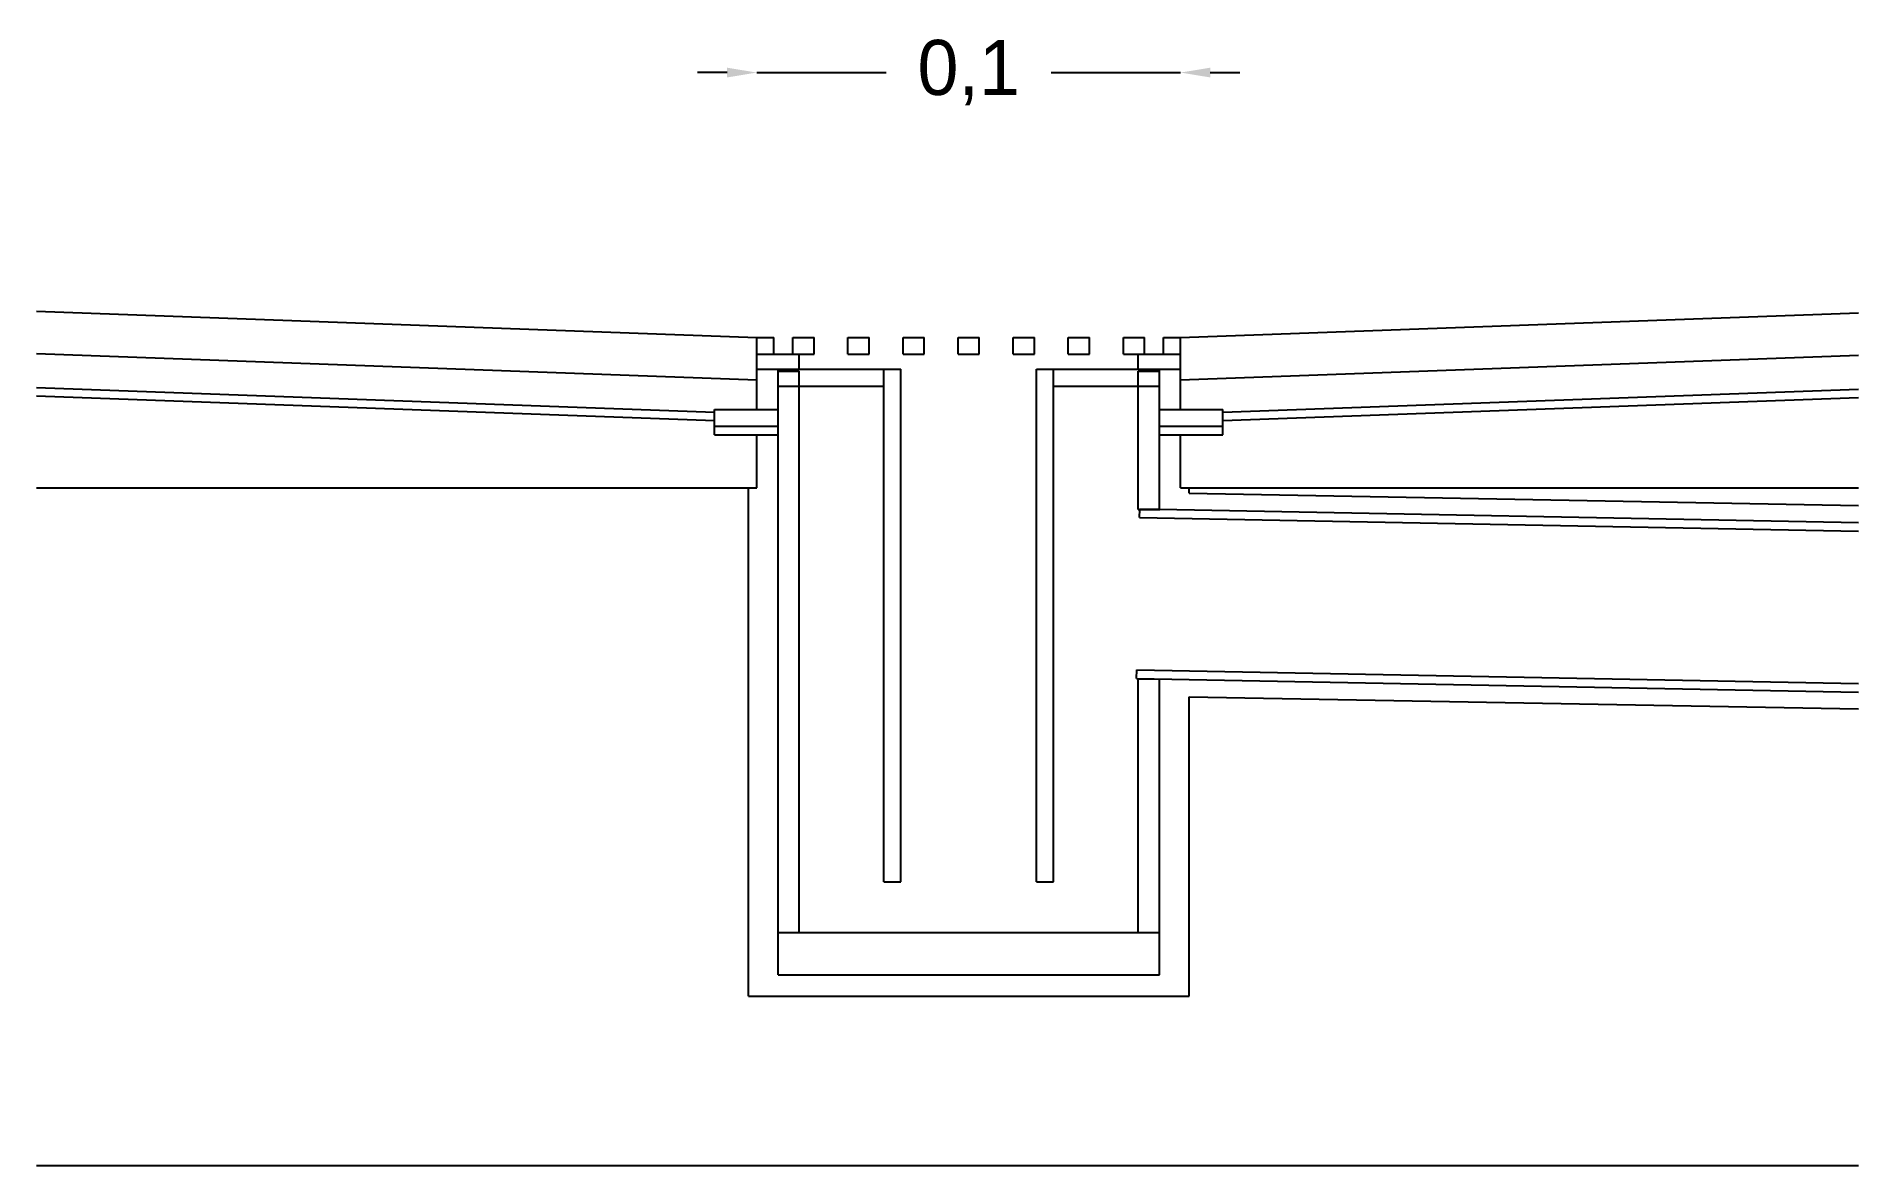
# Model space of a CAD drawing. Header units: metres. Extents: x 0 to 50.4, y 0 to 2.9.
# Drawn here: x 50 to 50.43, y 0.15 to 0.4165 of the extents above; entities that cross this region are included whole.
import ezdxf

# ---------------------------------------------------------------- set-up
doc = ezdxf.new("R2010")
doc.units = ezdxf.units.M
doc.layers.add('COTAS', color=4, linetype='Continuous')
doc.layers.add('G_MEDIDO', color=8, linetype='Continuous')
doc.dimstyles.get("Standard").update_dxf_attribs({"dimtxt": 2.5, "dimasz": 2.5, "dimexe": 1.25, "dimexo": 0.625, "dimtad": 1, "dimcen": 2.5, "dimazin": 3, "dimtfac": 1, "dimtmove": 0, "dimatfit": 3})

msp = doc.modelspace()

# ---------------------------------------------------------------- blocks, each defined once
blk = doc.blocks.new('_CLOSEDFILLED')
at = {"color": 0, "linetype": 'BYBLOCK'}
blk.add_solid([(-1, 0.164), (0, 0), (-1, -0.164)], dxfattribs=at)
blk = doc.blocks.new('*D9')
for p, q in [((50.163, 0.408), (50.156, 0.408)), ((50.17, 0.408), (50.17, 0.408)), ((50.17, 0.408), (50.2005, 0.408)), ((50.2395, 0.408), (50.27, 0.408)), ((50.27, 0.408), (50.27, 0.408)), ((50.277, 0.408), (50.284, 0.408))]:
    blk.add_line(p, q)
at = {"layer": 'Defpoints'}
for p in [(50.17, 0.408), (50.17, 0.408), (50.27, 0.408)]:
    blk.add_point(p, dxfattribs=at)
at = {"layer": 'COTAS', "xscale": 0.007, "yscale": 0.007}
blk.add_blockref('_CLOSEDFILLED', (50.17, 0.408), dxfattribs=at)
at = {"layer": 'COTAS', "xscale": 0.007, "yscale": 0.007, "rotation": 180}
blk.add_blockref('_CLOSEDFILLED', (50.27, 0.408), dxfattribs=at)
at = {"layer": 'COTAS', "insert": (50.22, 0.408), "char_height": 0.013, "attachment_point": 5}
blk.add_mtext('0,1', dxfattribs=at)

# ---------------------------------------------------------------- dimensions: what is measured, and where the dimension line sits
at = {"layer": 'COTAS'}
dim = msp.add_linear_dim(base=(50.17, 0.408), p1=(50.17, 0.408), p2=(50.27, 0.408), dimstyle='Standard', override={"dimtxt": 0.013, "dimasz": 0.007}, dxfattribs=at)
dim.commit()
dim.dimension.update_dxf_attribs({"geometry": '*D9', "text_midpoint": (50.22, 0.408)})

# ---------------------------------------------------------------- linework, layer by layer
at = {"layer": 'G_MEDIDO'}
for p, q in [((50, 0.351662), (50.169999, 0.3455)), ((50.27, 0.3455), (50.43, 0.3513)), ((50.169999, 0.3415), (50.169999, 0.3455)), ((50.169999, 0.3455), (50.174001, 0.3455)), ((50.174001, 0.3415), (50.174001, 0.3455)), ((50.1785, 0.3455), (50.183499, 0.3455)), ((50.1785, 0.3415), (50.1785, 0.3455)), ((50.183499, 0.3415), (50.183499, 0.3455)), ((50.191501, 0.3455), (50.1965, 0.3455)), ((50.191501, 0.3415), (50.191501, 0.3455)), ((50.1965, 0.3415), (50.1965, 0.3455)), ((50.204499, 0.3455), (50.2095, 0.3455)), ((50.204499, 0.3415), (50.204499, 0.3455)), ((50.2095, 0.3415), (50.2095, 0.3455)), ((50.2175, 0.3455), (50.222501, 0.3455)), ((50.2175, 0.3415), (50.2175, 0.3455)), ((50.222501, 0.3415), (50.222501, 0.3455)), ((50.2305, 0.3455), (50.235499, 0.3455)), ((50.2305, 0.3415), (50.2305, 0.3455)), ((50.235499, 0.3415), (50.235499, 0.3455)), ((50.243501, 0.3455), (50.2485, 0.3455)), ((50.243501, 0.3415), (50.243501, 0.3455)), ((50.2485, 0.3415), (50.2485, 0.3455)), ((50.256499, 0.3455), (50.2615, 0.3455)), ((50.256499, 0.3415), (50.256499, 0.3455)), ((50.2615, 0.3415), (50.2615, 0.3455)), ((50.266, 0.3455), (50.27, 0.3455)), ((50.266, 0.3415), (50.266, 0.3455)), ((50.27, 0.3415), (50.27, 0.3455)), ((50, 0.341662), (50.169999, 0.3355)), ((50.169999, 0.338), (50.169999, 0.3415)), ((50.169999, 0.3415), (50.174001, 0.3415)), ((50.174001, 0.3415), (50.1785, 0.3415)), ((50.1785, 0.3415), (50.179999, 0.3415)), ((50.179999, 0.3415), (50.183499, 0.3415)), ((50.179999, 0.338), (50.179999, 0.3415)), ((50.191501, 0.3415), (50.1965, 0.3415)), ((50.204499, 0.3415), (50.2095, 0.3415)), ((50.2175, 0.3415), (50.222501, 0.3415)), ((50.2305, 0.3415), (50.235499, 0.3415)), ((50.243501, 0.3415), (50.2485, 0.3415)), ((50.256499, 0.3415), (50.259999, 0.3415)), ((50.259999, 0.3415), (50.2615, 0.3415)), ((50.259999, 0.338), (50.259999, 0.3415)), ((50.2615, 0.3415), (50.266, 0.3415)), ((50.266, 0.3415), (50.27, 0.3415)), ((50.27, 0.338), (50.27, 0.3415)), ((50.27, 0.3355), (50.43, 0.3413)), ((50.169999, 0.3355), (50.169999, 0.338)), ((50.169999, 0.338), (50.175, 0.338)), ((50.169999, 0.3285), (50.169999, 0.3355)), ((50.175, 0.3375), (50.175, 0.338)), ((50.175, 0.338), (50.179999, 0.338)), ((50.175, 0.334), (50.175, 0.3375)), ((50.175, 0.3375), (50.179999, 0.3375)), ((50.179999, 0.338), (50.2, 0.338)), ((50.179999, 0.334), (50.179999, 0.3375)), ((50.2, 0.334), (50.2, 0.338)), ((50.2, 0.338), (50.204, 0.338)), ((50.204, 0.217), (50.204, 0.338)), ((50.236001, 0.338), (50.240001, 0.338)), ((50.236001, 0.217), (50.236001, 0.338)), ((50.240001, 0.334), (50.240001, 0.338)), ((50.240001, 0.338), (50.259999, 0.338)), ((50.259999, 0.338), (50.265, 0.338)), ((50.260001, 0.3375), (50.265, 0.3375)), ((50.260001, 0.334), (50.260001, 0.3375)), ((50.265, 0.3375), (50.265, 0.338)), ((50.265, 0.338), (50.27, 0.338)), ((50.265, 0.334), (50.265, 0.3375)), ((50.27, 0.3355), (50.27, 0.338)), ((50.27, 0.3285), (50.27, 0.3355)), ((50, 0.333662), (50.160001, 0.327862)), ((50, 0.331662), (50.160001, 0.325862)), ((50.175, 0.3285), (50.175, 0.334)), ((50.175, 0.334), (50.179999, 0.334)), ((50.179999, 0.205), (50.179999, 0.334)), ((50.179999, 0.334), (50.2, 0.334)), ((50.2, 0.217), (50.2, 0.334)), ((50.240001, 0.217), (50.240001, 0.334)), ((50.240001, 0.334), (50.260001, 0.334)), ((50.260001, 0.304892), (50.260001, 0.334)), ((50.260001, 0.334), (50.265, 0.334)), ((50.265, 0.3285), (50.265, 0.334)), ((50.28, 0.327863), (50.43, 0.3333)), ((50.28, 0.325863), (50.43, 0.3313)), ((50.160001, 0.3285), (50.169999, 0.3285)), ((50.160001, 0.327862), (50.160001, 0.3285)), ((50.160001, 0.325862), (50.160001, 0.327862)), ((50.169999, 0.3285), (50.175, 0.3285)), ((50.175, 0.3245), (50.175, 0.3285)), ((50.265, 0.3245), (50.265, 0.3285)), ((50.265, 0.3285), (50.27, 0.3285)), ((50.27, 0.3285), (50.28, 0.3285)), ((50.28, 0.327863), (50.28, 0.3285)), ((50.28, 0.325863), (50.28, 0.327863)), ((50.160001, 0.3245), (50.160001, 0.325862)), ((50.160001, 0.3225), (50.160001, 0.3245)), ((50.160001, 0.3245), (50.175, 0.3245)), ((50.160001, 0.3225), (50.169999, 0.3225)), ((50.169999, 0.31), (50.169999, 0.3225)), ((50.169999, 0.3225), (50.175, 0.3225)), ((50.175, 0.3225), (50.175, 0.3245)), ((50.175, 0.205), (50.175, 0.3225)), ((50.265, 0.3225), (50.265, 0.3245)), ((50.265, 0.3245), (50.28, 0.3245)), ((50.265, 0.304908), (50.265, 0.3225)), ((50.265, 0.3225), (50.27, 0.3225)), ((50.27, 0.31), (50.27, 0.3225)), ((50.27, 0.3225), (50.28, 0.3225)), ((50.28, 0.3245), (50.28, 0.325863)), ((50.28, 0.3225), (50.28, 0.3245)), ((50, 0.31), (50.168, 0.31)), ((50.168, 0.19), (50.168, 0.31)), ((50.168, 0.31), (50.169999, 0.31)), ((50.27, 0.31), (50.272, 0.31)), ((50.272, 0.31), (50.43, 0.31)), ((50.272, 0.30868), (50.272, 0.31)), ((50.272, 0.30868), (50.43, 0.305833)), ((50.260001, 0.304892), (50.260377, 0.304885)), ((50.260341, 0.302997), (50.260377, 0.304885)), ((50.260341, 0.302997), (50.43, 0.299765)), ((50.260377, 0.304885), (50.260379, 0.304996)), ((50.260377, 0.304885), (50.265, 0.3048)), ((50.260379, 0.304996), (50.265, 0.304908)), ((50.265, 0.3048), (50.265, 0.304908)), ((50.265, 0.304908), (50.43, 0.301765)), ((50.259618, 0.265004), (50.259656, 0.267003)), ((50.259656, 0.267003), (50.43, 0.263758)), ((50.259618, 0.265004), (50.43, 0.261759)), ((50.260001, 0.205), (50.260001, 0.264885)), ((50.260001, 0.264885), (50.265, 0.264793)), ((50.265, 0.205), (50.265, 0.264793)), ((50.272, 0.19), (50.272, 0.260672)), ((50.272, 0.260672), (50.43, 0.257825)), ((50.2, 0.217), (50.204, 0.217)), ((50.236001, 0.217), (50.240001, 0.217)), ((50.175, 0.205), (50.179999, 0.205)), ((50.175, 0.195), (50.175, 0.205)), ((50.179999, 0.205), (50.260001, 0.205)), ((50.260001, 0.205), (50.265, 0.205)), ((50.265, 0.195), (50.265, 0.205)), ((50.175, 0.195), (50.265, 0.195)), ((50.168, 0.19), (50.272, 0.19)), ((50, 0.15), (50.21208, 0.15)), ((50.21208, 0.15), (50.43, 0.15))]:
    msp.add_line(p, q, dxfattribs=at)

msp.set_redraw_order([(e.dxf.handle, doc.entitydb.next_handle()) for e in msp.query("TEXT MTEXT ATTDEF DIMENSION ARC_DIMENSION")])  # texts and dimensions are drawn at this point

doc.saveas('drawing.dxf')
